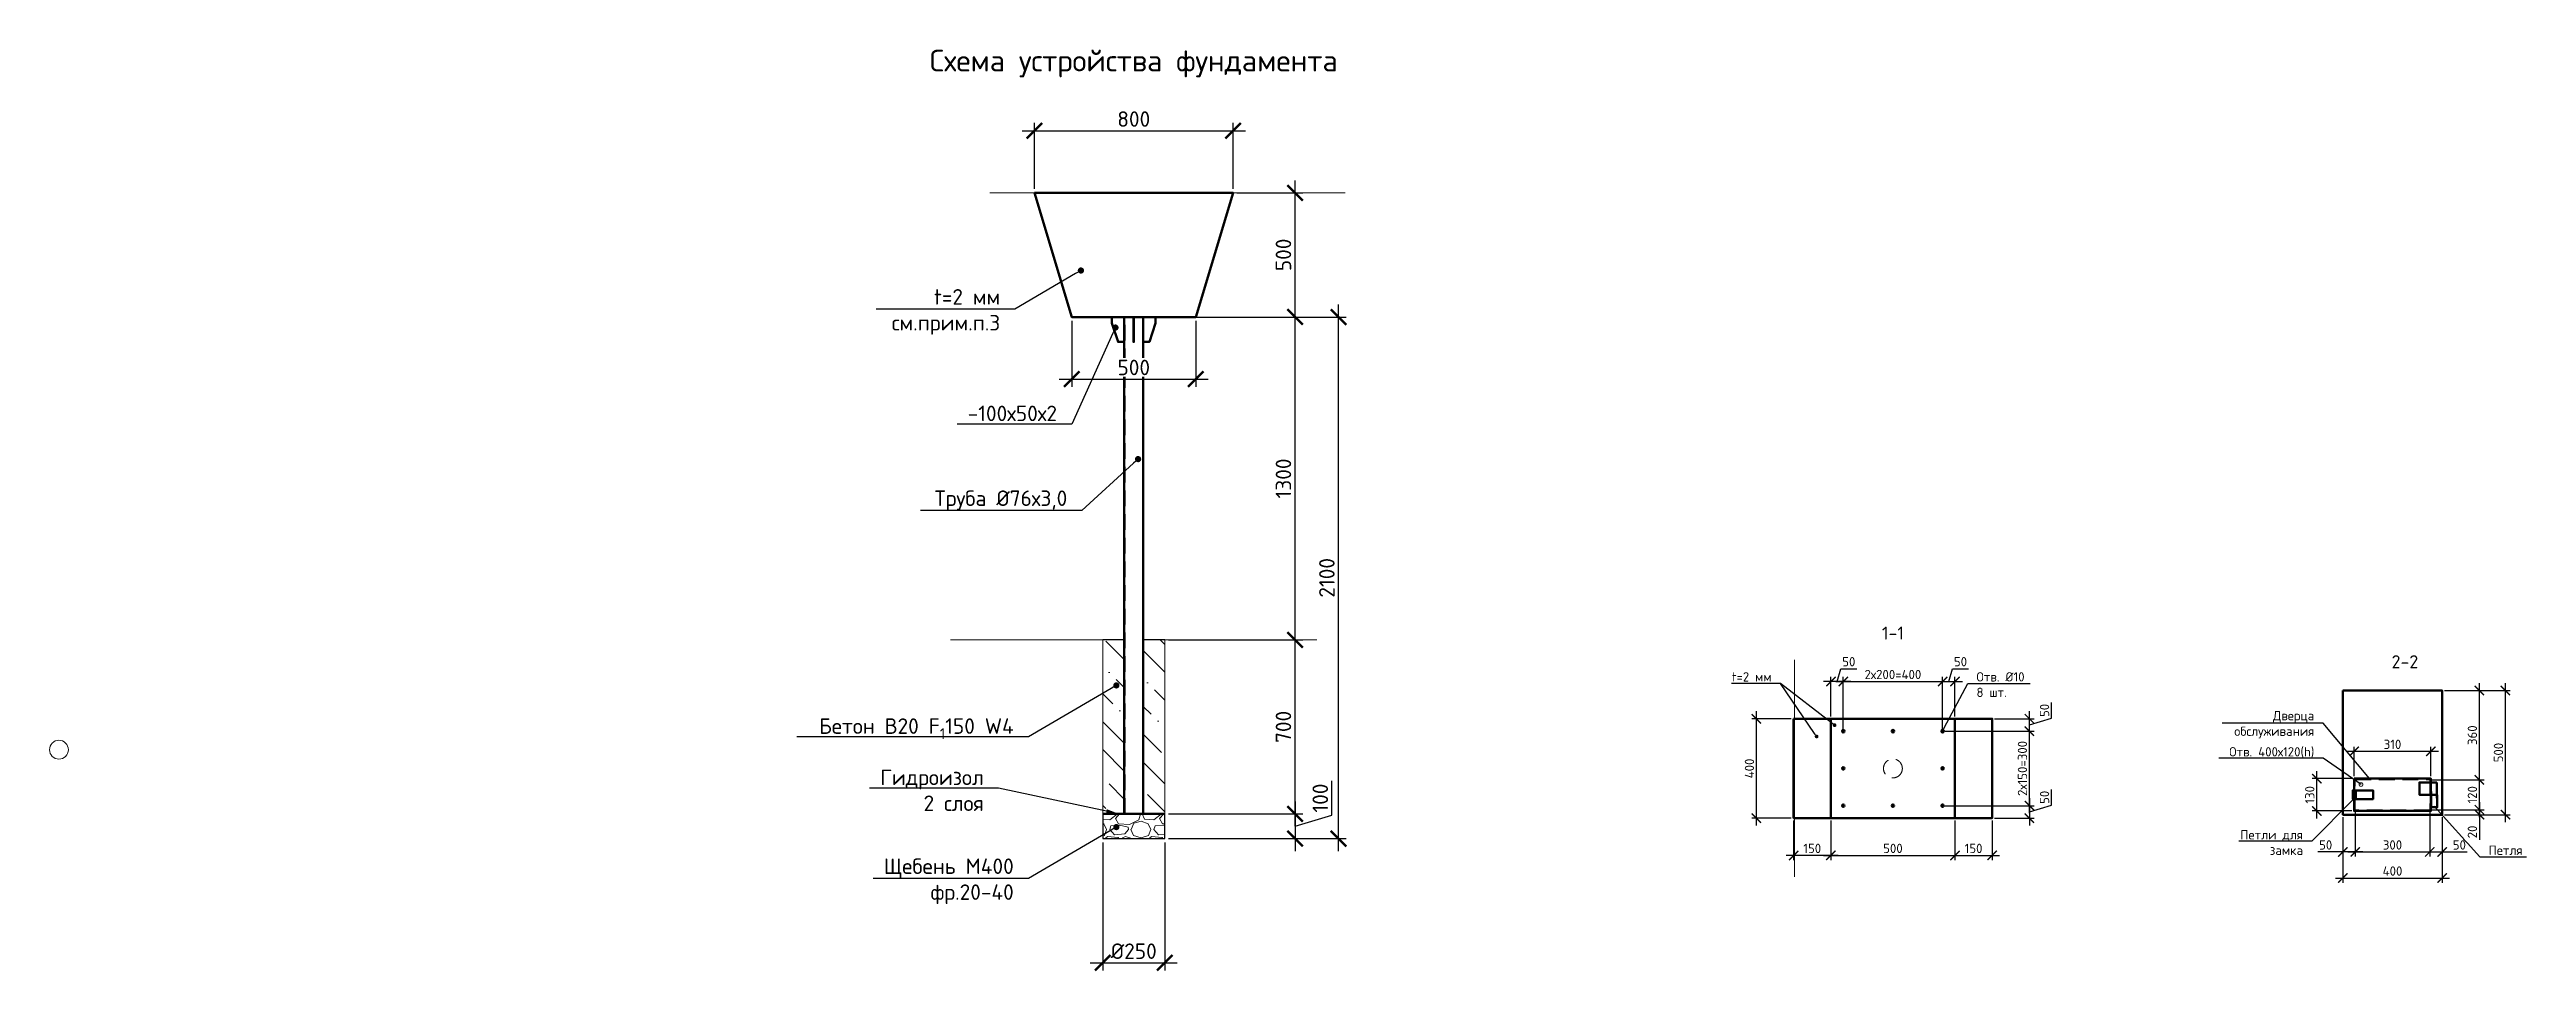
# Model space of a CAD drawing. Header units: metres. Extents: x 364005 to 373985, y 83351 to 87062.
import ezdxf
from ezdxf import colors
from ezdxf.entities.mleader import LeaderData, LeaderLine
from ezdxf.math import Vec2, Vec3

# ---------------------------------------------------------------- set-up
doc = ezdxf.new("R2010")
doc.units = ezdxf.units.M
doc.header["$PDSIZE"] = 1
doc.linetypes.add('невидимая', pattern=[9.525, 6.35, -3.175])
doc.layers.get('0').update_dxf_attribs({"lineweight": 0})
doc.layers.get('Defpoints').update_dxf_attribs({"color": 3})
for name, color, linetype, lineweight in [('второстепенные', 7, 'Continuous', 25), ('выноски', 7, 'Continuous', 15), ('Невидимая', 7, 'невидимая', 15), ('основная конструкция', 7, 'Continuous', 50), ('размеры', 7, 'Continuous', 15), ('текст', 7, 'Continuous', 18), ('штриховка', 7, 'Continuous', 9)]:
    doc.layers.add(name, color=color, linetype=linetype, lineweight=lineweight)
doc.layers.add('помощь', color=1, linetype='Continuous', lineweight=0, plot=False)
doc.styles.add('ISOCPEUR', font='isocpeur.ttf')
doc.dimstyles.new('SPDS-ISOCUP', dxfattribs={"dimscale": 10, "dimtxt": 2.5, "dimasz": 2.5, "dimexe": 1.25, "dimexo": 0.625, "dimtad": 1, "dimdec": 0, "dimrnd": 0.001, "dimtxsty": 'ISOCPEUR', "dimblk": 'ARCHTICK', "dimcen": 2.5, "dimdle": 2, "dimadec": 0, "dimazin": 2, "dimtfac": 0.75, "dimtdec": 0, "dimtmove": 1, "dimatfit": 3, "dimfxl": 1, "dimtolj": 1, "dimarcsym": 1})

msp = doc.modelspace()

# ---------------------------------------------------------------- texts
at = {"layer": 'текст', "ltscale": 10, "attachment_point": 5, "style": 'ISOCPEUR'}
for s, insert, char_height in [('Схема устройства фундамента', (368373.5, 87006.2), 87.5), ('1-1', (371432.2, 84713.4), 52.5), ('2-2', (373495, 84597.9), 52.5)]:
    msp.add_mtext_dynamic_manual_height_columns(s, width=2014.25, gutter_width=1106.7, heights=[0], dxfattribs=dict(at, insert=insert, char_height=char_height))

# ---------------------------------------------------------------- blocks, each defined once
blk = doc.blocks.new('_Dot')
at = {"color": 0, "linetype": 'ByBlock', "lineweight": -2}
blk.add_line((-0.5, 0), (-1, 0), dxfattribs=at)
at = {"color": 0, "linetype": 'ByBlock', "lineweight": 90, "const_width": 0.5}
blk.add_lwpolyline([(-0.25, 0, 1), (0.25, 0, 1)], format="xyb", close=True, dxfattribs=at)
blk = doc.blocks.new('_ArchTick')
at = {"color": 0, "linetype": 'ByBlock', "lineweight": 30, "const_width": 0.15}
blk.add_lwpolyline([(-0.5, -0.5), (0.5, 0.5)], dxfattribs=at)
blk = doc.blocks.new('*D7')
at = {"layer": 'Defpoints', "color": 0, "ltscale": 10, "transparency": 16777216}
for p in [(368498.5, 83985.8), (368498.5, 83885.8), (369023.5, 83885.8)]:
    blk.add_point(p, dxfattribs=at)
at = {"layer": 'размеры', "color": 0, "lineweight": -2, "ltscale": 10, "transparency": 16777216}
for p, q in [((369023.5, 84035.8), (369023.5, 83835.8)), ((369171.9, 83980.4), (369171.9, 84117.9)), ((368514.1, 83985.8), (369054.8, 83985.8)), ((369023.5, 83935.8), (369171.9, 83980.4)), ((368514.1, 83885.8), (369054.8, 83885.8))]:
    blk.add_line(p, q, dxfattribs=at)
at = {"layer": 'размеры', "color": 0, "lineweight": -2, "ltscale": 10, "transparency": 16777216, "xscale": 62.5, "yscale": 62.5, "zscale": 62.5}
for p, rotation in [((369023.5, 83985.8), 90), ((369023.5, 83885.8), 270)]:
    blk.add_blockref('_ArchTick', p, dxfattribs=dict(at, rotation=rotation))
at = {"layer": 'размеры', "color": 0, "ltscale": 10, "transparency": 16777216, "insert": (369125.1, 84049.1), "char_height": 62.5, "attachment_point": 5, "rotation": 90, "style": 'ISOCPEUR'}
blk.add_mtext('\\A1;100', dxfattribs=at)
blk = doc.blocks.new('*D8')
at = {"layer": 'Defpoints', "color": 0, "ltscale": 10, "transparency": 16777216}
for p in [(368498.5, 84685.8), (369023.5, 84685.8), (368498.5, 83985.8)]:
    blk.add_point(p, dxfattribs=at)
at = {"layer": 'размеры', "color": 0, "lineweight": -2, "ltscale": 10, "transparency": 16777216}
for p, q in [((369023.5, 83935.8), (369023.5, 84735.8)), ((368514.1, 84685.8), (369054.8, 84685.8)), ((368514.1, 83985.8), (369054.8, 83985.8))]:
    blk.add_line(p, q, dxfattribs=at)
at = {"layer": 'размеры', "color": 0, "lineweight": -2, "ltscale": 10, "transparency": 16777216, "xscale": 62.5, "yscale": 62.5, "zscale": 62.5}
for p, rotation in [((369023.5, 84685.8), 90), ((369023.5, 83985.8), 270)]:
    blk.add_blockref('_ArchTick', p, dxfattribs=dict(at, rotation=rotation))
at = {"layer": 'размеры', "color": 0, "ltscale": 10, "transparency": 16777216, "insert": (368976.6, 84335.8), "char_height": 62.5, "attachment_point": 5, "rotation": 90, "style": 'ISOCPEUR'}
blk.add_mtext('\\A1;700', dxfattribs=at)
blk = doc.blocks.new('*D9')
at = {"layer": 'Defpoints', "color": 0, "ltscale": 10, "transparency": 16777216}
for p in [(368411.5, 85985.8), (369023.5, 85985.8), (368498.5, 84685.8)]:
    blk.add_point(p, dxfattribs=at)
at = {"layer": 'размеры', "color": 0, "lineweight": -2, "ltscale": 10, "transparency": 16777216}
for p, q in [((369023.5, 84635.8), (369023.5, 86035.8)), ((368427.1, 85985.8), (369054.8, 85985.8)), ((368514.1, 84685.8), (369054.8, 84685.8))]:
    blk.add_line(p, q, dxfattribs=at)
at = {"layer": 'размеры', "color": 0, "lineweight": -2, "ltscale": 10, "transparency": 16777216, "xscale": 62.5, "yscale": 62.5, "zscale": 62.5}
for p, rotation in [((369023.5, 85985.8), 90), ((369023.5, 84685.8), 270)]:
    blk.add_blockref('_ArchTick', p, dxfattribs=dict(at, rotation=rotation))
at = {"layer": 'размеры', "color": 0, "ltscale": 10, "transparency": 16777216, "insert": (368976.6, 85335.8), "char_height": 62.5, "attachment_point": 5, "rotation": 90, "style": 'ISOCPEUR'}
blk.add_mtext('\\A1;1300', dxfattribs=at)
blk = doc.blocks.new('*D10')
at = {"layer": 'Defpoints', "color": 0, "ltscale": 10, "transparency": 16777216}
for p in [(368408.5, 85985.8), (369198.5, 85985.8), (368498.5, 83885.8)]:
    blk.add_point(p, dxfattribs=at)
at = {"layer": 'размеры', "color": 0, "lineweight": -2, "ltscale": 10, "transparency": 16777216}
for p, q in [((369198.5, 83835.8), (369198.5, 86035.8)), ((368424.1, 85985.8), (369229.8, 85985.8)), ((368514.1, 83885.8), (369229.8, 83885.8))]:
    blk.add_line(p, q, dxfattribs=at)
at = {"layer": 'размеры', "color": 0, "lineweight": -2, "ltscale": 10, "transparency": 16777216, "xscale": 62.5, "yscale": 62.5, "zscale": 62.5}
for p, rotation in [((369198.5, 85985.8), 90), ((369198.5, 83885.8), 270)]:
    blk.add_blockref('_ArchTick', p, dxfattribs=dict(at, rotation=rotation))
at = {"layer": 'размеры', "color": 0, "ltscale": 10, "transparency": 16777216, "insert": (369151.6, 84935.8), "char_height": 62.5, "attachment_point": 5, "rotation": 90, "style": 'ISOCPEUR'}
blk.add_mtext('\\A1;2100', dxfattribs=at)
blk = doc.blocks.new('*D11')
at = {"layer": 'Defpoints', "color": 0, "ltscale": 10, "transparency": 16777216}
for p in [(368773.5, 86485.8), (369023.5, 86485.8), (368623.5, 85985.8)]:
    blk.add_point(p, dxfattribs=at)
at = {"layer": 'размеры', "color": 0, "lineweight": -2, "ltscale": 10, "transparency": 16777216}
for p, q in [((369023.5, 85935.8), (369023.5, 86535.8)), ((368789.1, 86485.8), (369054.8, 86485.8)), ((368639.1, 85985.8), (369054.8, 85985.8))]:
    blk.add_line(p, q, dxfattribs=at)
at = {"layer": 'размеры', "color": 0, "lineweight": -2, "ltscale": 10, "transparency": 16777216, "xscale": 62.5, "yscale": 62.5, "zscale": 62.5}
for p, rotation in [((369023.5, 86485.8), 90), ((369023.5, 85985.8), 270)]:
    blk.add_blockref('_ArchTick', p, dxfattribs=dict(at, rotation=rotation))
at = {"layer": 'размеры', "color": 0, "ltscale": 10, "transparency": 16777216, "insert": (368976.6, 86235.8), "char_height": 62.5, "attachment_point": 5, "rotation": 90, "style": 'ISOCPEUR'}
blk.add_mtext('\\A1;500', dxfattribs=at)
blk = doc.blocks.new('*D12')
at = {"layer": 'Defpoints', "color": 0, "ltscale": 10, "transparency": 16777216}
for p in [(368773.5, 86735.8), (367973.5, 86485.8), (368773.5, 86485.8)]:
    blk.add_point(p, dxfattribs=at)
at = {"layer": 'размеры', "color": 0, "lineweight": -2, "ltscale": 10, "transparency": 16777216}
for p, q in [((367923.5, 86735.8), (368823.5, 86735.8)), ((367973.5, 86501.5), (367973.5, 86767.1)), ((368773.5, 86501.5), (368773.5, 86767.1))]:
    blk.add_line(p, q, dxfattribs=at)
at = {"layer": 'размеры', "color": 0, "lineweight": -2, "ltscale": 10, "transparency": 16777216, "xscale": 62.5, "yscale": 62.5, "zscale": 62.5, "rotation": 180}
blk.add_blockref('_ArchTick', (367973.5, 86735.8), dxfattribs=at)
at = {"layer": 'размеры', "color": 0, "lineweight": -2, "ltscale": 10, "transparency": 16777216, "xscale": 62.5, "yscale": 62.5, "zscale": 62.5}
blk.add_blockref('_ArchTick', (368773.5, 86735.8), dxfattribs=at)
at = {"layer": 'размеры', "color": 0, "ltscale": 10, "transparency": 16777216, "insert": (368373.5, 86782.7), "char_height": 62.5, "attachment_point": 5, "style": 'ISOCPEUR'}
blk.add_mtext('\\A1;800', dxfattribs=at)
blk = doc.blocks.new('*D13')
at = {"layer": 'Defpoints', "color": 0, "ltscale": 10, "transparency": 16777216}
for p in [(368123.5, 85985.8), (368623.5, 85985.8), (368623.5, 85735.8)]:
    blk.add_point(p, dxfattribs=at)
at = {"layer": 'размеры', "color": 0, "lineweight": -2, "ltscale": 10, "transparency": 16777216}
for p, q in [((368123.5, 85970.2), (368123.5, 85704.6)), ((368623.5, 85970.2), (368623.5, 85704.6)), ((368073.5, 85735.8), (368673.5, 85735.8))]:
    blk.add_line(p, q, dxfattribs=at)
at = {"layer": 'размеры', "color": 0, "lineweight": -2, "ltscale": 10, "transparency": 16777216, "xscale": 62.5, "yscale": 62.5, "zscale": 62.5, "rotation": 180}
blk.add_blockref('_ArchTick', (368123.5, 85735.8), dxfattribs=at)
at = {"layer": 'размеры', "color": 0, "lineweight": -2, "ltscale": 10, "transparency": 16777216, "xscale": 62.5, "yscale": 62.5, "zscale": 62.5}
blk.add_blockref('_ArchTick', (368623.5, 85735.8), dxfattribs=at)
at = {"layer": 'размеры', "color": 0, "ltscale": 10, "transparency": 16777216, "insert": (368373.5, 85782.7), "char_height": 62.5, "attachment_point": 5, "style": 'ISOCPEUR', "bg_fill": 3, "box_fill_scale": 1.1, "bg_fill_color": 9, "bg_fill_true_color": 13158600, "bg_fill_transparency": 0}
blk.add_mtext('\\A1;500', dxfattribs=at)
blk = doc.blocks.new('*D14')
at = {"layer": 'Defpoints', "color": 0, "ltscale": 10, "transparency": 16777216}
for p in [(368248.5, 83885.8), (368498.5, 83885.8), (368498.5, 83385.8)]:
    blk.add_point(p, dxfattribs=at)
at = {"layer": 'размеры', "color": 0, "lineweight": -2, "ltscale": 10, "transparency": 16777216}
for p, q in [((368248.5, 83870.2), (368248.5, 83354.6)), ((368498.5, 83870.2), (368498.5, 83354.6)), ((368198.5, 83385.8), (368548.5, 83385.8))]:
    blk.add_line(p, q, dxfattribs=at)
at = {"layer": 'размеры', "color": 0, "lineweight": -2, "ltscale": 10, "transparency": 16777216, "xscale": 62.5, "yscale": 62.5, "zscale": 62.5, "rotation": 180}
blk.add_blockref('_ArchTick', (368248.5, 83385.8), dxfattribs=at)
at = {"layer": 'размеры', "color": 0, "lineweight": -2, "ltscale": 10, "transparency": 16777216, "xscale": 62.5, "yscale": 62.5, "zscale": 62.5}
blk.add_blockref('_ArchTick', (368498.5, 83385.8), dxfattribs=at)
at = {"layer": 'размеры', "color": 0, "ltscale": 10, "transparency": 16777216, "insert": (368373.5, 83432.7), "char_height": 62.5, "attachment_point": 5, "style": 'ISOCPEUR'}
blk.add_mtext('\\A1;%%C250', dxfattribs=at)
blk = doc.blocks.new('*D15')
at = {"layer": 'Defpoints', "color": 0, "ltscale": 10, "transparency": 16777216}
for p in [(371182.2, 83968.4), (371682.2, 83968.4), (371682.2, 83818.4)]:
    blk.add_point(p, dxfattribs=at)
at = {"layer": 'размеры', "color": 0, "lineweight": -2, "ltscale": 10, "transparency": 16777216}
for p, q in [((371182.2, 83959.1), (371182.2, 83799.7)), ((371682.2, 83959.1), (371682.2, 83799.7)), ((371152.2, 83818.4), (371712.2, 83818.4))]:
    blk.add_line(p, q, dxfattribs=at)
at = {"layer": 'размеры', "color": 0, "lineweight": -2, "ltscale": 10, "transparency": 16777216, "xscale": 37.5, "yscale": 37.5, "zscale": 37.5, "rotation": 180}
blk.add_blockref('_ArchTick', (371182.2, 83818.4), dxfattribs=at)
at = {"layer": 'размеры', "color": 0, "lineweight": -2, "ltscale": 10, "transparency": 16777216, "xscale": 37.5, "yscale": 37.5, "zscale": 37.5}
blk.add_blockref('_ArchTick', (371682.2, 83818.4), dxfattribs=at)
at = {"layer": 'размеры', "color": 0, "ltscale": 10, "transparency": 16777216, "insert": (371432.2, 83846.6), "char_height": 37.5, "attachment_point": 5, "style": 'ISOCPEUR', "bg_fill": 3, "box_fill_scale": 1.1, "bg_fill_color": 9, "bg_fill_true_color": 13158600, "bg_fill_transparency": 0}
blk.add_mtext('\\A1;500', dxfattribs=at)
blk = doc.blocks.new('*D16')
at = {"layer": 'Defpoints', "color": 0, "ltscale": 10, "transparency": 16777216}
for p in [(371682.2, 83968.4), (371832.2, 83968.4)]:
    blk.add_point(p, dxfattribs=at)
at = {"layer": 'размеры', "color": 0, "lineweight": -2, "ltscale": 10, "transparency": 16777216}
for p, q in [((371682.2, 83959.1), (371682.2, 83799.7)), ((371832.2, 83959.1), (371832.2, 83799.7)), ((371652.2, 83818.4), (371862.2, 83818.4))]:
    blk.add_line(p, q, dxfattribs=at)
at = {"layer": 'размеры', "color": 0, "lineweight": -2, "ltscale": 10, "transparency": 16777216, "xscale": 37.5, "yscale": 37.5, "zscale": 37.5, "rotation": 180}
blk.add_blockref('_ArchTick', (371682.2, 83818.4), dxfattribs=at)
at = {"layer": 'размеры', "color": 0, "lineweight": -2, "ltscale": 10, "transparency": 16777216, "xscale": 37.5, "yscale": 37.5, "zscale": 37.5}
blk.add_blockref('_ArchTick', (371832.2, 83818.4), dxfattribs=at)
at = {"layer": 'размеры', "color": 0, "ltscale": 10, "transparency": 16777216, "insert": (371757.2, 83846.6), "char_height": 37.5, "attachment_point": 5, "style": 'ISOCPEUR', "bg_fill": 3, "box_fill_scale": 1.1, "bg_fill_color": 9, "bg_fill_true_color": 13158600, "bg_fill_transparency": 0}
blk.add_mtext('\\A1;150', dxfattribs=at)
at = {"layer": 'Defpoints', "color": 0, "ltscale": 10, "transparency": 16777216}
blk.add_point((371832.2, 83818.4), dxfattribs=at)
blk = doc.blocks.new('*D17')
at = {"layer": 'Defpoints', "color": 0, "ltscale": 10, "transparency": 16777216}
for p in [(371032.2, 83968.4), (371182.2, 83968.4)]:
    blk.add_point(p, dxfattribs=at)
at = {"layer": 'размеры', "color": 0, "lineweight": -2, "ltscale": 10, "transparency": 16777216}
for p, q in [((371032.2, 83959.1), (371032.2, 83799.7)), ((371182.2, 83959.1), (371182.2, 83799.7)), ((371212.2, 83818.4), (371002.2, 83818.4))]:
    blk.add_line(p, q, dxfattribs=at)
at = {"layer": 'размеры', "color": 0, "lineweight": -2, "ltscale": 10, "transparency": 16777216, "xscale": 37.5, "yscale": 37.5, "zscale": 37.5, "rotation": 180}
blk.add_blockref('_ArchTick', (371032.2, 83818.4), dxfattribs=at)
at = {"layer": 'размеры', "color": 0, "lineweight": -2, "ltscale": 10, "transparency": 16777216, "xscale": 37.5, "yscale": 37.5, "zscale": 37.5}
blk.add_blockref('_ArchTick', (371182.2, 83818.4), dxfattribs=at)
at = {"layer": 'размеры', "color": 0, "ltscale": 10, "transparency": 16777216, "insert": (371107.2, 83846.6), "char_height": 37.5, "attachment_point": 5, "style": 'ISOCPEUR', "bg_fill": 3, "box_fill_scale": 1.1, "bg_fill_color": 9, "bg_fill_true_color": 13158600, "bg_fill_transparency": 0}
blk.add_mtext('\\A1;150', dxfattribs=at)
at = {"layer": 'Defpoints', "color": 0, "ltscale": 10, "transparency": 16777216}
blk.add_point((371032.2, 83818.4), dxfattribs=at)
blk = doc.blocks.new('*D18')
at = {"layer": 'Defpoints', "color": 0, "ltscale": 10, "transparency": 16777216}
for p in [(370882.2, 84368.4), (371032.2, 84368.4), (371032.2, 83968.4)]:
    blk.add_point(p, dxfattribs=at)
at = {"layer": 'размеры', "color": 0, "lineweight": -2, "ltscale": 10, "transparency": 16777216}
for p, q in [((371022.8, 84368.4), (370863.4, 84368.4)), ((370882.2, 83938.4), (370882.2, 84398.4)), ((371022.8, 83968.4), (370863.4, 83968.4))]:
    blk.add_line(p, q, dxfattribs=at)
at = {"layer": 'размеры', "color": 0, "lineweight": -2, "ltscale": 10, "transparency": 16777216, "xscale": 37.5, "yscale": 37.5, "zscale": 37.5}
for p, rotation in [((370882.2, 84368.4), 90), ((370882.2, 83968.4), 270)]:
    blk.add_blockref('_ArchTick', p, dxfattribs=dict(at, rotation=rotation))
at = {"layer": 'размеры', "color": 0, "ltscale": 10, "transparency": 16777216, "insert": (370854.1, 84168.4), "char_height": 37.5, "attachment_point": 5, "rotation": 90, "style": 'ISOCPEUR', "bg_fill": 3, "box_fill_scale": 1.1, "bg_fill_color": 9, "bg_fill_true_color": 13158600, "bg_fill_transparency": 0}
blk.add_mtext('\\A1;400', dxfattribs=at)
blk = doc.blocks.new('*D19')
at = {"layer": 'Defpoints', "color": 0, "ltscale": 10, "transparency": 16777216}
for p in [(371182.2, 84518.4), (371182.2, 84368.4), (371232.2, 84318.4)]:
    blk.add_point(p, dxfattribs=at)
at = {"layer": 'размеры', "color": 0, "lineweight": -2, "ltscale": 10, "transparency": 16777216}
for p, q in [((371182.2, 84377.8), (371182.2, 84537.2)), ((371207.2, 84518.4), (371222.7, 84570)), ((371222.7, 84570), (371286.4, 84570)), ((371232.2, 84327.8), (371232.2, 84537.2)), ((371262.2, 84518.4), (371152.2, 84518.4))]:
    blk.add_line(p, q, dxfattribs=at)
at = {"layer": 'размеры', "color": 0, "ltscale": 10, "transparency": 16777216, "insert": (371254.5, 84598.1), "char_height": 37.5, "attachment_point": 5, "style": 'ISOCPEUR', "bg_fill": 3, "box_fill_scale": 1.1, "bg_fill_color": 9, "bg_fill_true_color": 13158600, "bg_fill_transparency": 0}
blk.add_mtext('\\A1;50', dxfattribs=at)
at = {"layer": 'размеры', "color": 0, "lineweight": -2, "ltscale": 10, "transparency": 16777216, "xscale": 37.5, "yscale": 37.5, "zscale": 37.5, "rotation": 180}
blk.add_blockref('_ArchTick', (371182.2, 84518.4), dxfattribs=at)
at = {"layer": 'размеры', "color": 0, "lineweight": -2, "ltscale": 10, "transparency": 16777216, "xscale": 37.5, "yscale": 37.5, "zscale": 37.5}
blk.add_blockref('_ArchTick', (371232.2, 84518.4), dxfattribs=at)
blk = doc.blocks.new('*D20')
at = {"layer": 'Defpoints', "color": 0, "ltscale": 10, "transparency": 16777216}
for p in [(371632.2, 84518.4), (371232.2, 84318.4), (371632.2, 84318.4)]:
    blk.add_point(p, dxfattribs=at)
at = {"layer": 'размеры', "color": 0, "lineweight": -2, "ltscale": 10, "transparency": 16777216}
for p, q in [((371232.2, 84327.8), (371232.2, 84537.2)), ((371632.2, 84327.8), (371632.2, 84537.2)), ((371202.2, 84518.4), (371662.2, 84518.4))]:
    blk.add_line(p, q, dxfattribs=at)
at = {"layer": 'размеры', "color": 0, "lineweight": -2, "ltscale": 10, "transparency": 16777216, "xscale": 37.5, "yscale": 37.5, "zscale": 37.5, "rotation": 180}
blk.add_blockref('_ArchTick', (371232.2, 84518.4), dxfattribs=at)
at = {"layer": 'размеры', "color": 0, "lineweight": -2, "ltscale": 10, "transparency": 16777216, "xscale": 37.5, "yscale": 37.5, "zscale": 37.5}
blk.add_blockref('_ArchTick', (371632.2, 84518.4), dxfattribs=at)
at = {"layer": 'размеры', "color": 0, "ltscale": 10, "transparency": 16777216, "insert": (371432.2, 84546.6), "char_height": 37.5, "attachment_point": 5, "style": 'ISOCPEUR', "bg_fill": 3, "box_fill_scale": 1.1, "bg_fill_color": 9, "bg_fill_true_color": 13158600, "bg_fill_transparency": 0}
blk.add_mtext('\\A1;2х200=400', dxfattribs=at)
blk = doc.blocks.new('*D21')
at = {"layer": 'Defpoints', "color": 0, "ltscale": 10, "transparency": 16777216}
for p in [(371682.2, 84518.4), (371682.2, 84368.4), (371632.2, 84318.4)]:
    blk.add_point(p, dxfattribs=at)
at = {"layer": 'размеры', "color": 0, "lineweight": -2, "ltscale": 10, "transparency": 16777216}
for p, q in [((371632.2, 84327.8), (371632.2, 84537.2)), ((371657.2, 84518.4), (371672.7, 84570)), ((371672.7, 84570), (371736.4, 84570)), ((371682.2, 84377.8), (371682.2, 84537.2)), ((371602.2, 84518.4), (371712.2, 84518.4))]:
    blk.add_line(p, q, dxfattribs=at)
at = {"layer": 'размеры', "color": 0, "ltscale": 10, "transparency": 16777216, "insert": (371704.5, 84598.1), "char_height": 37.5, "attachment_point": 5, "style": 'ISOCPEUR', "bg_fill": 3, "box_fill_scale": 1.1, "bg_fill_color": 9, "bg_fill_true_color": 13158600, "bg_fill_transparency": 0}
blk.add_mtext('\\A1;50', dxfattribs=at)
at = {"layer": 'размеры', "color": 0, "lineweight": -2, "ltscale": 10, "transparency": 16777216, "xscale": 37.5, "yscale": 37.5, "zscale": 37.5, "rotation": 180}
blk.add_blockref('_ArchTick', (371632.2, 84518.4), dxfattribs=at)
at = {"layer": 'размеры', "color": 0, "lineweight": -2, "ltscale": 10, "transparency": 16777216, "xscale": 37.5, "yscale": 37.5, "zscale": 37.5}
blk.add_blockref('_ArchTick', (371682.2, 84518.4), dxfattribs=at)
blk = doc.blocks.new('*D22')
at = {"layer": 'Defpoints', "color": 0, "ltscale": 10, "transparency": 16777216}
for p in [(371632.2, 84018.4), (371832.2, 83968.4), (371982.2, 83968.4)]:
    blk.add_point(p, dxfattribs=at)
at = {"layer": 'размеры', "color": 0, "lineweight": -2, "ltscale": 10, "transparency": 16777216}
for p, q in [((371982.2, 84048.4), (371982.2, 83938.4)), ((372071.3, 84020.2), (372071.3, 84083.9)), ((371641.6, 84018.4), (372000.9, 84018.4)), ((371841.6, 83968.4), (372000.9, 83968.4)), ((371982.2, 83993.4), (372071.3, 84020.2))]:
    blk.add_line(p, q, dxfattribs=at)
at = {"layer": 'размеры', "color": 0, "ltscale": 10, "transparency": 16777216, "insert": (372043.1, 84052), "char_height": 37.5, "attachment_point": 5, "rotation": 90, "style": 'ISOCPEUR', "bg_fill": 3, "box_fill_scale": 1.1, "bg_fill_color": 9, "bg_fill_true_color": 13158600, "bg_fill_transparency": 0}
blk.add_mtext('\\A1;50', dxfattribs=at)
at = {"layer": 'размеры', "color": 0, "lineweight": -2, "ltscale": 10, "transparency": 16777216, "xscale": 37.5, "yscale": 37.5, "zscale": 37.5}
for p, rotation in [((371982.2, 84018.4), 90), ((371982.2, 83968.4), 270)]:
    blk.add_blockref('_ArchTick', p, dxfattribs=dict(at, rotation=rotation))
blk = doc.blocks.new('*D23')
at = {"layer": 'Defpoints', "color": 0, "ltscale": 10, "transparency": 16777216}
for p in [(371832.2, 84368.4), (371632.2, 84318.4)]:
    blk.add_point(p, dxfattribs=at)
at = {"layer": 'размеры', "color": 0, "lineweight": -2, "ltscale": 10, "transparency": 16777216}
for p, q in [((372071.3, 84370.2), (372071.3, 84433.9)), ((371841.6, 84368.4), (372000.9, 84368.4)), ((371982.2, 84288.4), (371982.2, 84398.4)), ((371982.2, 84343.4), (372071.3, 84370.2)), ((371641.6, 84318.4), (372000.9, 84318.4))]:
    blk.add_line(p, q, dxfattribs=at)
at = {"layer": 'размеры', "color": 0, "ltscale": 10, "transparency": 16777216, "insert": (372043.1, 84402), "char_height": 37.5, "attachment_point": 5, "rotation": 90, "style": 'ISOCPEUR', "bg_fill": 3, "box_fill_scale": 1.1, "bg_fill_color": 9, "bg_fill_true_color": 13158600, "bg_fill_transparency": 0}
blk.add_mtext('\\A1;50', dxfattribs=at)
at = {"layer": 'Defpoints', "color": 0, "ltscale": 10, "transparency": 16777216}
blk.add_point((371982.2, 84368.4), dxfattribs=at)
at = {"layer": 'размеры', "color": 0, "lineweight": -2, "ltscale": 10, "transparency": 16777216, "xscale": 37.5, "yscale": 37.5, "zscale": 37.5}
for p, rotation in [((371982.2, 84368.4), 90), ((371982.2, 84318.4), 270)]:
    blk.add_blockref('_ArchTick', p, dxfattribs=dict(at, rotation=rotation))
blk = doc.blocks.new('*D24')
at = {"layer": 'Defpoints', "color": 0, "ltscale": 10, "transparency": 16777216}
for p in [(371632.2, 84318.4), (371632.2, 84018.4)]:
    blk.add_point(p, dxfattribs=at)
at = {"layer": 'размеры', "color": 0, "lineweight": -2, "ltscale": 10, "transparency": 16777216}
for p, q in [((371982.2, 83988.4), (371982.2, 84348.4)), ((371641.6, 84318.4), (372000.9, 84318.4)), ((371641.6, 84018.4), (372000.9, 84018.4))]:
    blk.add_line(p, q, dxfattribs=at)
at = {"layer": 'размеры', "color": 0, "lineweight": -2, "ltscale": 10, "transparency": 16777216, "xscale": 37.5, "yscale": 37.5, "zscale": 37.5}
for p, rotation in [((371982.2, 84318.4), 90), ((371982.2, 84018.4), 270)]:
    blk.add_blockref('_ArchTick', p, dxfattribs=dict(at, rotation=rotation))
at = {"layer": 'размеры', "color": 0, "ltscale": 10, "transparency": 16777216, "insert": (371954.1, 84168.4), "char_height": 37.5, "attachment_point": 5, "rotation": 90, "style": 'ISOCPEUR', "bg_fill": 3, "box_fill_scale": 1.1, "bg_fill_color": 9, "bg_fill_true_color": 13158600, "bg_fill_transparency": 0}
blk.add_mtext('\\A1;2х150=300', dxfattribs=at)
at = {"layer": 'Defpoints', "color": 0, "ltscale": 10, "transparency": 16777216}
blk.add_point((371982.2, 84318.4), dxfattribs=at)
blk = doc.blocks.new('*D25')
at = {"layer": 'Defpoints', "color": 0, "ltscale": 10, "transparency": 16777216}
for p in [(373595, 84002.3), (373645, 83982.3)]:
    blk.add_point(p, dxfattribs=at)
at = {"layer": 'размеры', "color": 0, "lineweight": -2, "ltscale": 10, "transparency": 16777216}
for p, q in [((373795, 84032.3), (373795, 83982.3)), ((373604.3, 84002.3), (373813.7, 84002.3)), ((373654.3, 83982.3), (373813.7, 83982.3)), ((373795, 83982.3), (373795, 83881))]:
    blk.add_line(p, q, dxfattribs=at)
at = {"layer": 'размеры', "color": 0, "lineweight": -2, "ltscale": 10, "transparency": 16777216, "xscale": 37.5, "yscale": 37.5, "zscale": 37.5}
for p, rotation in [((373795, 84002.3), 90), ((373795, 83982.3), 270)]:
    blk.add_blockref('_ArchTick', p, dxfattribs=dict(at, rotation=rotation))
at = {"layer": 'размеры', "color": 0, "ltscale": 10, "transparency": 16777216, "insert": (373766.8, 83912.9), "char_height": 37.5, "attachment_point": 5, "rotation": 90, "style": 'ISOCPEUR', "bg_fill": 3, "box_fill_scale": 1.1, "bg_fill_color": 9, "bg_fill_true_color": 13158600, "bg_fill_transparency": 0}
blk.add_mtext('\\A1;20', dxfattribs=at)
at = {"layer": 'Defpoints', "color": 0, "ltscale": 10, "transparency": 16777216}
blk.add_point((373795, 83982.3), dxfattribs=at)
blk = doc.blocks.new('*D26')
at = {"layer": 'Defpoints', "color": 0, "ltscale": 10, "transparency": 16777216}
for p in [(373595, 84122.3), (373595, 84002.3)]:
    blk.add_point(p, dxfattribs=at)
at = {"layer": 'размеры', "color": 0, "lineweight": -2, "ltscale": 10, "transparency": 16777216}
for p, q in [((373795, 83972.3), (373795, 84152.3)), ((373604.3, 84122.3), (373813.7, 84122.3)), ((373604.3, 84002.3), (373813.7, 84002.3))]:
    blk.add_line(p, q, dxfattribs=at)
at = {"layer": 'размеры', "color": 0, "lineweight": -2, "ltscale": 10, "transparency": 16777216, "xscale": 37.5, "yscale": 37.5, "zscale": 37.5}
for p, rotation in [((373795, 84122.3), 90), ((373795, 84002.3), 270)]:
    blk.add_blockref('_ArchTick', p, dxfattribs=dict(at, rotation=rotation))
at = {"layer": 'размеры', "color": 0, "ltscale": 10, "transparency": 16777216, "insert": (373766.8, 84062.3), "char_height": 37.5, "attachment_point": 5, "rotation": 90, "style": 'ISOCPEUR', "bg_fill": 3, "box_fill_scale": 1.1, "bg_fill_color": 9, "bg_fill_true_color": 13158600, "bg_fill_transparency": 0}
blk.add_mtext('\\A1;120', dxfattribs=at)
at = {"layer": 'Defpoints', "color": 0, "ltscale": 10, "transparency": 16777216}
blk.add_point((373795, 84122.3), dxfattribs=at)
blk = doc.blocks.new('*D27')
at = {"layer": 'Defpoints', "color": 0, "ltscale": 10, "transparency": 16777216}
for p in [(373645, 84482.3), (373795, 84482.3), (373595, 84122.3)]:
    blk.add_point(p, dxfattribs=at)
at = {"layer": 'размеры', "color": 0, "lineweight": -2, "ltscale": 10, "transparency": 16777216}
for p, q in [((373654.3, 84482.3), (373813.7, 84482.3)), ((373795, 84092.3), (373795, 84512.3)), ((373604.3, 84122.3), (373813.7, 84122.3))]:
    blk.add_line(p, q, dxfattribs=at)
at = {"layer": 'размеры', "color": 0, "lineweight": -2, "ltscale": 10, "transparency": 16777216, "xscale": 37.5, "yscale": 37.5, "zscale": 37.5}
for p, rotation in [((373795, 84482.3), 90), ((373795, 84122.3), 270)]:
    blk.add_blockref('_ArchTick', p, dxfattribs=dict(at, rotation=rotation))
at = {"layer": 'размеры', "color": 0, "ltscale": 10, "transparency": 16777216, "insert": (373766.8, 84302.3), "char_height": 37.5, "attachment_point": 5, "rotation": 90, "style": 'ISOCPEUR', "bg_fill": 3, "box_fill_scale": 1.1, "bg_fill_color": 9, "bg_fill_true_color": 13158600, "bg_fill_transparency": 0}
blk.add_mtext('\\A1;360', dxfattribs=at)
blk = doc.blocks.new('*D28')
at = {"layer": 'Defpoints', "color": 0, "ltscale": 10, "transparency": 16777216}
for p in [(373645, 84482.3), (373900, 84482.3), (373645, 83982.3)]:
    blk.add_point(p, dxfattribs=at)
at = {"layer": 'размеры', "color": 0, "lineweight": -2, "ltscale": 10, "transparency": 16777216}
for p, q in [((373654.3, 84482.3), (373918.7, 84482.3)), ((373900, 83952.3), (373900, 84512.3)), ((373654.3, 83982.3), (373918.7, 83982.3))]:
    blk.add_line(p, q, dxfattribs=at)
at = {"layer": 'размеры', "color": 0, "lineweight": -2, "ltscale": 10, "transparency": 16777216, "xscale": 37.5, "yscale": 37.5, "zscale": 37.5}
for p, rotation in [((373900, 84482.3), 90), ((373900, 83982.3), 270)]:
    blk.add_blockref('_ArchTick', p, dxfattribs=dict(at, rotation=rotation))
at = {"layer": 'размеры', "color": 0, "ltscale": 10, "transparency": 16777216, "insert": (373871.8, 84232.3), "char_height": 37.5, "attachment_point": 5, "rotation": 90, "style": 'ISOCPEUR', "bg_fill": 3, "box_fill_scale": 1.1, "bg_fill_color": 9, "bg_fill_true_color": 13158600, "bg_fill_transparency": 0}
blk.add_mtext('\\A1;500', dxfattribs=at)
blk = doc.blocks.new('*D29')
at = {"layer": 'Defpoints', "color": 0, "ltscale": 10, "transparency": 16777216}
for p in [(373245, 83982.3), (373295, 84002.3)]:
    blk.add_point(p, dxfattribs=at)
at = {"layer": 'размеры', "color": 0, "lineweight": -2, "ltscale": 10, "transparency": 16777216}
for p, q in [((373245, 83972.9), (373245, 83813.5)), ((373295, 83992.9), (373295, 83813.5)), ((373245, 83832.3), (373143.7, 83832.3)), ((373325, 83832.3), (373245, 83832.3))]:
    blk.add_line(p, q, dxfattribs=at)
at = {"layer": 'размеры', "color": 0, "lineweight": -2, "ltscale": 10, "transparency": 16777216, "xscale": 37.5, "yscale": 37.5, "zscale": 37.5, "rotation": 180}
blk.add_blockref('_ArchTick', (373245, 83832.3), dxfattribs=at)
at = {"layer": 'размеры', "color": 0, "lineweight": -2, "ltscale": 10, "transparency": 16777216, "xscale": 37.5, "yscale": 37.5, "zscale": 37.5}
blk.add_blockref('_ArchTick', (373295, 83832.3), dxfattribs=at)
at = {"layer": 'размеры', "color": 0, "ltscale": 10, "transparency": 16777216, "insert": (373175.6, 83860.4), "char_height": 37.5, "attachment_point": 5, "style": 'ISOCPEUR', "bg_fill": 3, "box_fill_scale": 1.1, "bg_fill_color": 9, "bg_fill_true_color": 13158600, "bg_fill_transparency": 0}
blk.add_mtext('\\A1;50', dxfattribs=at)
at = {"layer": 'Defpoints', "color": 0, "ltscale": 10, "transparency": 16777216}
blk.add_point((373245, 83832.3), dxfattribs=at)
blk = doc.blocks.new('*D30')
at = {"layer": 'Defpoints', "color": 0, "ltscale": 10, "transparency": 16777216}
for p in [(373295, 84002.3), (373595, 84002.3), (373595, 83832.3)]:
    blk.add_point(p, dxfattribs=at)
at = {"layer": 'размеры', "color": 0, "lineweight": -2, "ltscale": 10, "transparency": 16777216}
for p, q in [((373295, 83992.9), (373295, 83813.5)), ((373595, 83992.9), (373595, 83813.5)), ((373265, 83832.3), (373625, 83832.3))]:
    blk.add_line(p, q, dxfattribs=at)
at = {"layer": 'размеры', "color": 0, "lineweight": -2, "ltscale": 10, "transparency": 16777216, "xscale": 37.5, "yscale": 37.5, "zscale": 37.5, "rotation": 180}
blk.add_blockref('_ArchTick', (373295, 83832.3), dxfattribs=at)
at = {"layer": 'размеры', "color": 0, "lineweight": -2, "ltscale": 10, "transparency": 16777216, "xscale": 37.5, "yscale": 37.5, "zscale": 37.5}
blk.add_blockref('_ArchTick', (373595, 83832.3), dxfattribs=at)
at = {"layer": 'размеры', "color": 0, "ltscale": 10, "transparency": 16777216, "insert": (373445, 83860.4), "char_height": 37.5, "attachment_point": 5, "style": 'ISOCPEUR', "bg_fill": 3, "box_fill_scale": 1.1, "bg_fill_color": 9, "bg_fill_true_color": 13158600, "bg_fill_transparency": 0}
blk.add_mtext('\\A1;300', dxfattribs=at)
blk = doc.blocks.new('*D31')
at = {"layer": 'Defpoints', "color": 0, "ltscale": 10, "transparency": 16777216}
for p in [(373595, 84002.3), (373645, 83982.3)]:
    blk.add_point(p, dxfattribs=at)
at = {"layer": 'размеры', "color": 0, "lineweight": -2, "ltscale": 10, "transparency": 16777216}
for p, q in [((373595, 83992.9), (373595, 83813.5)), ((373645, 83972.9), (373645, 83813.5)), ((373565, 83832.3), (373645, 83832.3)), ((373645, 83832.3), (373746.2, 83832.3))]:
    blk.add_line(p, q, dxfattribs=at)
at = {"layer": 'размеры', "color": 0, "lineweight": -2, "ltscale": 10, "transparency": 16777216, "xscale": 37.5, "yscale": 37.5, "zscale": 37.5, "rotation": 180}
blk.add_blockref('_ArchTick', (373595, 83832.3), dxfattribs=at)
at = {"layer": 'размеры', "color": 0, "lineweight": -2, "ltscale": 10, "transparency": 16777216, "xscale": 37.5, "yscale": 37.5, "zscale": 37.5}
blk.add_blockref('_ArchTick', (373645, 83832.3), dxfattribs=at)
at = {"layer": 'размеры', "color": 0, "ltscale": 10, "transparency": 16777216, "insert": (373714.3, 83860.4), "char_height": 37.5, "attachment_point": 5, "style": 'ISOCPEUR', "bg_fill": 3, "box_fill_scale": 1.1, "bg_fill_color": 9, "bg_fill_true_color": 13158600, "bg_fill_transparency": 0}
blk.add_mtext('\\A1;50', dxfattribs=at)
at = {"layer": 'Defpoints', "color": 0, "ltscale": 10, "transparency": 16777216}
blk.add_point((373645, 83832.3), dxfattribs=at)
blk = doc.blocks.new('*D32')
at = {"layer": 'Defpoints', "color": 0, "ltscale": 10, "transparency": 16777216}
for p in [(373245, 83982.3), (373645, 83982.3), (373645, 83727.3)]:
    blk.add_point(p, dxfattribs=at)
at = {"layer": 'размеры', "color": 0, "lineweight": -2, "ltscale": 10, "transparency": 16777216}
for p, q in [((373245, 83972.9), (373245, 83708.5)), ((373645, 83972.9), (373645, 83708.5)), ((373215, 83727.3), (373675, 83727.3))]:
    blk.add_line(p, q, dxfattribs=at)
at = {"layer": 'размеры', "color": 0, "lineweight": -2, "ltscale": 10, "transparency": 16777216, "xscale": 37.5, "yscale": 37.5, "zscale": 37.5, "rotation": 180}
blk.add_blockref('_ArchTick', (373245, 83727.3), dxfattribs=at)
at = {"layer": 'размеры', "color": 0, "lineweight": -2, "ltscale": 10, "transparency": 16777216, "xscale": 37.5, "yscale": 37.5, "zscale": 37.5}
blk.add_blockref('_ArchTick', (373645, 83727.3), dxfattribs=at)
at = {"layer": 'размеры', "color": 0, "ltscale": 10, "transparency": 16777216, "insert": (373445, 83755.4), "char_height": 37.5, "attachment_point": 5, "style": 'ISOCPEUR', "bg_fill": 3, "box_fill_scale": 1.1, "bg_fill_color": 9, "bg_fill_true_color": 13158600, "bg_fill_transparency": 0}
blk.add_mtext('\\A1;400', dxfattribs=at)
blk = doc.blocks.new('_DotSmall')
at = {"color": 0, "linetype": 'ByBlock', "const_width": 0.5}
blk.add_lwpolyline([(-0.0625, 0, 1), (0.0625, 0, 1)], format="xyb", close=True, dxfattribs=at)
blk = doc.blocks.new('_None')
blk = doc.blocks.new('*D33')
at = {"layer": 'Defpoints', "color": 0, "ltscale": 10, "transparency": 16777216}
for p in [(373290, 84237.3), (373290, 84127.3), (373600, 84127.3)]:
    blk.add_point(p, dxfattribs=at)
at = {"layer": 'размеры', "color": 0, "lineweight": -2, "ltscale": 10, "transparency": 16777216}
for p, q in [((373630, 84237.3), (373260, 84237.3)), ((373290, 84136.7), (373290, 84256)), ((373600, 84136.7), (373600, 84256))]:
    blk.add_line(p, q, dxfattribs=at)
at = {"layer": 'размеры', "color": 0, "lineweight": -2, "ltscale": 10, "transparency": 16777216, "xscale": 37.5, "yscale": 37.5, "zscale": 37.5, "rotation": 180}
blk.add_blockref('_ArchTick', (373290, 84237.3), dxfattribs=at)
at = {"layer": 'размеры', "color": 0, "lineweight": -2, "ltscale": 10, "transparency": 16777216, "xscale": 37.5, "yscale": 37.5, "zscale": 37.5}
blk.add_blockref('_ArchTick', (373600, 84237.3), dxfattribs=at)
at = {"layer": 'размеры', "color": 0, "ltscale": 10, "transparency": 16777216, "insert": (373445, 84265.4), "char_height": 37.5, "attachment_point": 5, "style": 'ISOCPEUR', "bg_fill": 3, "box_fill_scale": 1.1, "bg_fill_color": 9, "bg_fill_true_color": 13158600, "bg_fill_transparency": 0}
blk.add_mtext('\\A1;310', dxfattribs=at)
blk = doc.blocks.new('*D34')
at = {"layer": 'Defpoints', "color": 0, "ltscale": 10, "transparency": 16777216}
for p in [(373290, 84127.3), (373290, 83997.3)]:
    blk.add_point(p, dxfattribs=at)
at = {"layer": 'размеры', "color": 0, "lineweight": -2, "ltscale": 10, "transparency": 16777216}
for p, q in [((373280.6, 84127.3), (373121.2, 84127.3)), ((373140, 83967.3), (373140, 84157.3)), ((373280.6, 83997.3), (373121.2, 83997.3))]:
    blk.add_line(p, q, dxfattribs=at)
at = {"layer": 'размеры', "color": 0, "lineweight": -2, "ltscale": 10, "transparency": 16777216, "xscale": 37.5, "yscale": 37.5, "zscale": 37.5}
for p, rotation in [((373140, 84127.3), 90), ((373140, 83997.3), 270)]:
    blk.add_blockref('_ArchTick', p, dxfattribs=dict(at, rotation=rotation))
at = {"layer": 'размеры', "color": 0, "ltscale": 10, "transparency": 16777216, "insert": (373111.8, 84062.3), "char_height": 37.5, "attachment_point": 5, "rotation": 90, "style": 'ISOCPEUR', "bg_fill": 3, "box_fill_scale": 1.1, "bg_fill_color": 9, "bg_fill_true_color": 13158600, "bg_fill_transparency": 0}
blk.add_mtext('\\A1;130', dxfattribs=at)
at = {"layer": 'Defpoints', "color": 0, "ltscale": 10, "transparency": 16777216}
blk.add_point((373140, 84127.3), dxfattribs=at)

# ---------------------------------------------------------------- dimensions: what is measured, and where the dimension line sits
at = {"layer": 'размеры', "ltscale": 10}
dim = msp.add_linear_dim(base=(368773.5, 86735.8), p1=(367973.5, 86485.8), p2=(368773.5, 86485.8), dimstyle='SPDS-ISOCUP', override={"dimscale": 25}, dxfattribs=at)
dim.commit()
dim.dimension.update_dxf_attribs({"geometry": '*D12', "text_midpoint": (368373.5, 86782.7)})
for base, p1, p2, picture, middle in [((369023.5, 86485.8), (368623.5, 85985.8), (368773.5, 86485.8), '*D11', (368976.6, 86235.8)), ((369198.5, 85985.8), (368498.5, 83885.8), (368408.5, 85985.8), '*D10', (369151.6, 84935.8)), ((369023.5, 85985.8), (368498.5, 84685.8), (368411.5, 85985.8), '*D9', (368976.6, 85335.8)), ((369023.5, 84685.8), (368498.5, 83985.8), (368498.5, 84685.8), '*D8', (368976.6, 84335.8)), ((369023.5, 83885.8), (368498.5, 83985.8), (368498.5, 83885.8), '*D7', (369125.1, 83996))]:
    dim = msp.add_linear_dim(base=base, p1=p1, p2=p2, angle=90, dimstyle='SPDS-ISOCUP', override={"dimscale": 25}, dxfattribs=at)
    dim.commit()
    dim.dimension.update_dxf_attribs({"geometry": picture, "text_midpoint": middle})
dim = msp.add_linear_dim(base=(368498.5, 83385.8), p1=(368248.5, 83885.8), p2=(368498.5, 83885.8), text='%%C<>', dimstyle='SPDS-ISOCUP', override={"dimscale": 25}, dxfattribs=at)
dim.commit()
dim.dimension.update_dxf_attribs({"geometry": '*D14', "text_midpoint": (368373.5, 83432.7)})

# ---------------------------------------------------------------- hatches: boundary and pattern name
at = {"layer": 'штриховка', "ltscale": 10}
h = msp.add_hatch(dxfattribs=at)
h.set_pattern_fill('ANSI36', color=256, scale=25, angle=90)
h.paths.add_polyline_path([(368335.5, 84685.8), (368248.5, 84685.8), (368248.5, 83985.8), (368335.5, 83985.8)])
h.paths.add_polyline_path([(368411.5, 83985.8), (368498.5, 83985.8), (368498.5, 84685.8), (368411.5, 84685.8)])
h = msp.add_hatch(dxfattribs=at)
h.set_pattern_fill('GRAVEL', color=256, scale=7)
h.paths.add_polyline_path([(368248.5, 83885.8), (368498.5, 83885.8), (368498.5, 83985.8), (368248.5, 83985.8)])

# ---------------------------------------------------------------- linework, layer by layer
at = {"layer": 'второстепенные', "ltscale": 10}
for points in [[(368335.5, 84685.8), (368248.5, 84685.8)], [(368498.5, 84685.8), (368411.5, 84685.8)]]:
    msp.add_lwpolyline(points, dxfattribs=at)
msp.add_lwpolyline([(368248.5, 83885.8), (368498.5, 83885.8), (368498.5, 83985.8), (368248.5, 83985.8)], close=True, dxfattribs=at)
at = {"layer": 'выноски'}
for points in [[(367793.8, 86485.8), (369225.5, 86485.8)], [(367635.5, 84685.8), (368248.5, 84685.8), (368248.5, 83885.8), (368498.5, 83885.8), (368498.5, 84685.8), (369111.5, 84685.8)]]:
    msp.add_lwpolyline(points, dxfattribs=at)
at = {"layer": 'Невидимая', "ltscale": 10}
for points in [[(368338.5, 85985.8), (368408.5, 85985.8), (368408.5, 83985.8), (368338.5, 83985.8)], [(373295, 84122.3), (373595, 84122.3), (373595, 84002.3), (373295, 84002.3)]]:
    msp.add_lwpolyline(points, close=True, dxfattribs=at)
msp.add_circle((371432.2, 84168.4), 38, dxfattribs=at)
at = {"layer": 'основная конструкция', "ltscale": 10}
for points in [[(367973.5, 86485.8), (368773.5, 86485.8), (368623.5, 85985.8), (368123.5, 85985.8)], [(368335.5, 85985.8), (368411.5, 85985.8), (368411.5, 83985.8), (368335.5, 83985.8)], [(373245, 84482.3), (373645, 84482.3), (373645, 83982.3), (373245, 83982.3)], [(371032.2, 84368.4), (371832.2, 84368.4), (371832.2, 83968.4), (371032.2, 83968.4)], [(371182.2, 84368.4), (371682.2, 84368.4), (371682.2, 83968.4), (371182.2, 83968.4)], [(373290, 84127.3), (373600, 84127.3), (373600, 83997.3), (373290, 83997.3)]]:
    msp.add_lwpolyline(points, close=True, dxfattribs=at)
msp.add_lwpolyline([(368248.5, 83985.8), (368498.5, 83985.8)], dxfattribs=at)
for centre in [(371232.2, 84318.4), (371432.2, 84318.4), (371632.2, 84318.4), (371232.2, 84168.4), (371632.2, 84168.4)]:
    msp.add_circle(centre, 5, dxfattribs=at)
at = {"layer": 'помощь', "ltscale": 10}
msp.add_lwpolyline([(368248.5, 84685.8), (368248.5, 83885.8), (368498.5, 83885.8), (368498.5, 84685.8)], dxfattribs=at)
msp.add_circle((364043.2, 84243.9), 38, dxfattribs=at)

msp.set_redraw_order([(e.dxf.handle, doc.entitydb.next_handle()) for e in msp.query("TEXT MTEXT ATTDEF DIMENSION ARC_DIMENSION")])  # texts and dimensions are drawn at this point

# ---------------------------------------------------------------- leaders
at = {"layer": 'выноски', "ltscale": 10}
ml = msp.add_multileader_mtext('Standard', dxfattribs=at)
ml.set_content('\\A1;Труба %%C76х3,0', color=256, style='ISOCPEUR')
ml.set_leader_properties()
ml.set_arrow_properties(name='DOT')
ml.build(insert=Vec2(0, 0))
ml.multileader.update_dxf_attribs({"text_left_attachment_type": 6, "text_right_attachment_type": 6, "dogleg_length": 0.36, "arrow_head_size": 25, "scale": 25})
ctx = ml.context
ctx.base_point, ctx.scale, ctx.char_height, ctx.arrow_head_size, ctx.landing_gap_size, ctx.plane_origin = Vec3(367502.6, 85206.2), 25, 62.5, 25, 50, Vec3(366709.8, 85747.6)
ctx.left_attachment, ctx.right_attachment, ctx.text_align_type = 6, 6, 2
notes = []
notes.append((ctx, [(1, (1, 1, 0), (368164.7, 85206.2), (-1, 0), 9, [(0, [(368391.1, 85413.7)], 0, [])])]))
ctx.mtext.insert, ctx.mtext.alignment, ctx.mtext.flow_direction = Vec3(368105.7, 85287.5), 3, 5
ml = msp.add_multileader_mtext('Standard', dxfattribs=at)
ml.set_content('Отв. %%C10\\P8 шт.', color=256, style='ISOCPEUR')
ml.set_leader_properties()
ml.set_arrow_properties(name='DOT')
ml.build(insert=Vec2(0, 0))
ml.multileader.update_dxf_attribs({"text_left_attachment_type": 6, "text_right_attachment_type": 6, "dogleg_length": 0.36, "arrow_head_size": 15, "scale": 15})
ctx = ml.context
ctx.base_point, ctx.scale, ctx.char_height, ctx.arrow_head_size, ctx.landing_gap_size, ctx.plane_origin = Vec3(371738.9, 84510.9), 15, 37.5, 15, 30, Vec3(370753.3, 85153.3)
ctx.left_attachment, ctx.right_attachment = 6, 6
notes.append((ctx, [(0, (1, 1, 0), (371733.5, 84510.9), (1, 0), 5.4, [(0, [(371632.2, 84318.4)], 0, [])])]))
ctx.mtext.insert, ctx.mtext.flow_direction = Vec3(371768.9, 84555.9), 5
ml = msp.add_multileader_mtext('Standard', dxfattribs=at)
ml.set_content('\\A1;Бетон В20 F{\\H0.7x;\\S^ 1;}150 W4', color=256, style='ISOCPEUR')
ml.set_leader_properties()
ml.set_arrow_properties(name='DOT')
ml.build(insert=Vec2(0, 0))
ml.multileader.update_dxf_attribs({"text_left_attachment_type": 6, "text_right_attachment_type": 6, "dogleg_length": 0.36, "arrow_head_size": 25, "scale": 25})
ctx = ml.context
ctx.base_point, ctx.scale, ctx.char_height, ctx.arrow_head_size, ctx.landing_gap_size, ctx.plane_origin = Vec3(367060.9, 84295.2), 25, 62.5, 25, 50, Vec3(366494.2, 84836.5)
ctx.left_attachment, ctx.right_attachment, ctx.text_align_type = 6, 6, 2
notes.append((ctx, [(1, (1, 1, 0), (367949, 84295.2), (-1, 0), 9, [(0, [(368303.5, 84502.7)], 0, [])])]))
ctx.mtext.insert, ctx.mtext.alignment, ctx.mtext.flow_direction = Vec3(367890, 84370.2), 3, 5
ml = msp.add_multileader_mtext('Standard', dxfattribs=at)
ml.set_content('\\A1;Дверца\\Pобслуживания', color=256, style='ISOCPEUR')
ml.set_leader_properties()
ml.set_arrow_properties(name='NONE')
ml.build(insert=Vec2(0, 0))
ml.multileader.update_dxf_attribs({"text_left_attachment_type": 6, "text_right_attachment_type": 6, "dogleg_length": 0.36, "arrow_head_size": 15, "scale": 15})
ctx = ml.context
ctx.base_point, ctx.scale, ctx.char_height, ctx.arrow_head_size, ctx.landing_gap_size, ctx.plane_origin = Vec3(372785, 84350.7), 15, 37.5, 15, 30, Vec3(371909.1, 84826)
ctx.left_attachment, ctx.right_attachment, ctx.text_align_type = 6, 6, 2
notes.append((ctx, [(1, (1, 1, 0), (373165.4, 84350.7), (-1, 0), 5.4, [(0, [(373352.5, 84127.3)], 0, [])])]))
ctx.mtext.insert, ctx.mtext.alignment, ctx.mtext.flow_direction = Vec3(373130, 84399.5), 3, 5
ml = msp.add_multileader_mtext('Standard', dxfattribs=at)
ml.set_content('\\A1;Отв. 400х120(h)', color=256, style='ISOCPEUR')
ml.set_leader_properties()
ml.set_arrow_properties(name='DOTSMALL')
ml.build(insert=Vec2(0, 0))
ml.multileader.update_dxf_attribs({"text_left_attachment_type": 6, "text_right_attachment_type": 6, "dogleg_length": 0.36, "arrow_head_size": 30, "scale": 15})
ctx = ml.context
ctx.base_point, ctx.scale, ctx.char_height, ctx.arrow_head_size, ctx.landing_gap_size, ctx.plane_origin = Vec3(372747.5, 84209.2), 15, 37.5, 30, 30, Vec3(371909.1, 84682.1)
ctx.left_attachment, ctx.right_attachment, ctx.text_align_type = 6, 6, 2
notes.append((ctx, [(1, (1, 1, 0), (373165.4, 84209.2), (-1, 0), 5.4, [(0, [(373318.1, 84103.8)], 0, [])])]))
ctx.mtext.insert, ctx.mtext.alignment, ctx.mtext.flow_direction = Vec3(373130, 84254.2), 3, 5
ml = msp.add_multileader_mtext('Standard', dxfattribs=at)
ml.set_content('Гидроизол\\P2 слоя', color=256, style='ISOCPEUR')
ml.set_leader_properties()
ml.build(insert=Vec2(0, 0))
ml.multileader.update_dxf_attribs({"text_left_attachment_type": 6, "text_right_attachment_type": 6, "dogleg_length": 0.36, "arrow_head_size": 50, "scale": 25})
ctx = ml.context
ctx.base_point, ctx.scale, ctx.char_height, ctx.arrow_head_size, ctx.landing_gap_size, ctx.plane_origin = Vec3(367340.9, 84088.8), 25, 62.5, 50, 50, Vec3(370252.9, 84266.1)
ctx.left_attachment, ctx.right_attachment, ctx.text_align_type = 6, 6, 2
notes.append((ctx, [(0, (1, 1, 0), (367828.1, 84088.8), (-1, 0), 9, [(0, [(368312.5, 83985.8)], 0, [])])]))
ctx.mtext.insert, ctx.mtext.alignment, ctx.mtext.flow_direction = Vec3(367769.1, 84163.8), 3, 5
ml = msp.add_multileader_mtext('Standard', dxfattribs=at)
ml.set_content('Щебень М400\\Pфр.20-40', color=256, style='ISOCPEUR')
ml.set_leader_properties()
ml.set_arrow_properties(name='DOT')
ml.build(insert=Vec2(0, 0))
ml.multileader.update_dxf_attribs({"text_left_attachment_type": 6, "text_right_attachment_type": 6, "dogleg_length": 0.36, "arrow_head_size": 25, "scale": 25})
ctx = ml.context
ctx.base_point, ctx.scale, ctx.char_height, ctx.arrow_head_size, ctx.landing_gap_size, ctx.plane_origin = Vec3(367333.8, 83724.8), 25, 62.5, 25, 50, Vec3(366494.2, 84266.1)
ctx.left_attachment, ctx.right_attachment, ctx.text_align_type = 6, 6, 2
notes.append((ctx, [(1, (1, 1, 0), (367949, 83724.8), (-1, 0), 9, [(0, [(368303.5, 83932.3)], 0, [])])]))
ctx.mtext.insert, ctx.mtext.alignment, ctx.mtext.flow_direction = Vec3(367890, 83806), 3, 5
for ctx, leaders in notes:
    for number, flags, end, landing, length, lines in leaders:
        leader = LeaderData()
        leader.index, (leader.has_last_leader_line, leader.has_dogleg_vector, leader.attachment_direction) = number, flags
        leader.last_leader_point, leader.dogleg_vector, leader.dogleg_length = Vec3(end), Vec3(landing), length
        for number, points, colour, breaks in lines:
            line = LeaderLine()
            line.index, line.vertices, line.color, line.breaks = number, Vec3.list(points), colors.encode_raw_color(colour), breaks
            leader.lines.append(line)
        ctx.leaders.append(leader)

# ---------------------------------------------------------------- next in the draw order: dimensions: what is measured, and where the dimension line sits
at = {"layer": 'размеры', "ltscale": 10}
for base, p1, p2, override, picture, middle in [((368623.5, 85735.8), (368123.5, 85985.8), (368623.5, 85985.8), {"dimscale": 25, "dimtfill": 1}, '*D13', (368373.5, 85782.7)), ((371682.2, 83818.4), (371182.2, 83968.4), (371682.2, 83968.4), {"dimscale": 15, "dimtfill": 1}, '*D15', (371432.2, 83846.6)), ((373245, 83832.3), (373295, 84002.3), (373245, 83982.3), {"dimscale": 15, "dimtmove": 0, "dimtfill": 1}, '*D29', (373175.6, 83860.4))]:
    dim = msp.add_linear_dim(base=base, p1=p1, p2=p2, dimstyle='SPDS-ISOCUP', override=override, dxfattribs=at)
    dim.commit()
    dim.dimension.update_dxf_attribs({"geometry": picture, "text_midpoint": middle})
dim = msp.add_linear_dim(base=(373795, 83982.3), p1=(373595, 84002.3), p2=(373645, 83982.3), angle=90, dimstyle='SPDS-ISOCUP', override={"dimscale": 15, "dimtmove": 0, "dimtfill": 1}, dxfattribs=at)
dim.commit()
dim.dimension.update_dxf_attribs({"geometry": '*D25', "text_midpoint": (373766.8, 83912.9)})

# ---------------------------------------------------------------- next in the draw order: linework, layer by layer
at = {"layer": 'основная конструкция', "ltscale": 10}
for points in [[(368335.5, 85985.8), (368285.5, 85985.8), (368285.5, 85960.8), (368310.5, 85885.8), (368335.5, 85885.8)], [(368372.5, 85985.8), (368374.5, 85985.8), (368374.5, 85885.8), (368372.5, 85885.8)], [(368411.5, 85985.8), (368461.5, 85985.8), (368461.5, 85960.8), (368436.5, 85885.8), (368411.5, 85885.8)]]:
    msp.add_lwpolyline(points, close=True, dxfattribs=at)
msp.add_lwpolyline([(368372.5, 85960.8), (368374.5, 85960.8)], dxfattribs=at)
msp.add_circle((371432.2, 84018.4), 5, dxfattribs=at)

# ---------------------------------------------------------------- next in the draw order: dimensions: what is measured, and where the dimension line sits
at = {"layer": 'размеры', "ltscale": 10}
dim = msp.add_linear_dim(base=(373795, 84122.3), p1=(373595, 84002.3), p2=(373595, 84122.3), angle=90, dimstyle='SPDS-ISOCUP', override={"dimscale": 15, "dimtfill": 1}, dxfattribs=at)
dim.commit()
dim.dimension.update_dxf_attribs({"geometry": '*D26', "text_midpoint": (373766.8, 84062.3)})
for base, p1, p2, picture, middle in [((371032.2, 83818.4), (371182.2, 83968.4), (371032.2, 83968.4), '*D17', (371107.2, 83846.6)), ((371832.2, 83818.4), (371682.2, 83968.4), (371832.2, 83968.4), '*D16', (371757.2, 83846.6))]:
    dim = msp.add_linear_dim(base=base, p1=p1, p2=p2, dimstyle='SPDS-ISOCUP', override={"dimscale": 15, "dimtfill": 1}, dxfattribs=at)
    dim.commit()
    dim.dimension.update_dxf_attribs({"geometry": picture, "text_midpoint": middle})

# ---------------------------------------------------------------- next in the draw order: leaders
at = {"layer": 'выноски', "ltscale": 10}
ml = msp.add_multileader_mtext('Standard', dxfattribs=at)
ml.set_content('\\A1;t=2 мм\\Pсм.прим.п.3', color=256, style='ISOCPEUR')
ml.set_leader_properties()
ml.set_arrow_properties(name='DOT')
ml.build(insert=Vec2(0, 0))
ml.multileader.update_dxf_attribs({"text_left_attachment_type": 6, "text_right_attachment_type": 6, "dogleg_length": 0.36, "arrow_head_size": 25, "scale": 25})
ctx = ml.context
ctx.base_point, ctx.scale, ctx.char_height, ctx.arrow_head_size, ctx.landing_gap_size, ctx.plane_origin = Vec3(367385.6, 86017), 25, 62.5, 25, 50, Vec3(366538.4, 86852.8)
ctx.left_attachment, ctx.right_attachment, ctx.text_align_type = 6, 6, 2
notes = []
notes.append((ctx, [(1, (1, 1, 0), (367894.6, 86017), (-1, 0), 9, [(1, [(368160.6, 86173)], 0, [])])]))
ctx.mtext.insert, ctx.mtext.alignment, ctx.mtext.flow_direction = Vec3(367835.6, 86098.2), 3, 5
ml = msp.add_multileader_mtext('Standard', dxfattribs=at)
ml.set_content('\\A1;-100х50х2', color=256, style='ISOCPEUR')
ml.set_leader_properties()
ml.set_arrow_properties(name='DOT')
ml.build(insert=Vec2(0, 0))
ml.multileader.update_dxf_attribs({"text_left_attachment_type": 6, "text_right_attachment_type": 6, "dogleg_length": 0.36, "arrow_head_size": 25, "scale": 25})
ctx = ml.context
ctx.base_point, ctx.scale, ctx.char_height, ctx.arrow_head_size, ctx.landing_gap_size, ctx.plane_origin = Vec3(367645.8, 85554), 25, 62.5, 25, 50, Vec3(366618.6, 86277.2)
ctx.left_attachment, ctx.right_attachment, ctx.text_align_type = 6, 6, 2
notes.append((ctx, [(1, (1, 1, 0), (368123.5, 85554), (-1, 0), 9, [(0, [(368299.9, 85943.4)], 0, [])])]))
ctx.mtext.insert, ctx.mtext.alignment, ctx.mtext.flow_direction = Vec3(368064.5, 85629), 3, 5
for ctx, leaders in notes:
    for number, flags, end, landing, length, lines in leaders:
        leader = LeaderData()
        leader.index, (leader.has_last_leader_line, leader.has_dogleg_vector, leader.attachment_direction) = number, flags
        leader.last_leader_point, leader.dogleg_vector, leader.dogleg_length = Vec3(end), Vec3(landing), length
        for number, points, colour, breaks in lines:
            line = LeaderLine()
            line.index, line.vertices, line.color, line.breaks = number, Vec3.list(points), colors.encode_raw_color(colour), breaks
            leader.lines.append(line)
        ctx.leaders.append(leader)

# ---------------------------------------------------------------- next in the draw order: linework, layer by layer
at = {"layer": 'основная конструкция', "ltscale": 10}
for centre in [(371232.2, 84018.4), (371632.2, 84018.4)]:
    msp.add_circle(centre, 5, dxfattribs=at)

# ---------------------------------------------------------------- next in the draw order: dimensions: what is measured, and where the dimension line sits
at = {"layer": 'размеры', "ltscale": 10}
for base, p1, p2, picture, middle in [((373795, 84482.3), (373595, 84122.3), (373645, 84482.3), '*D27', (373766.8, 84302.3)), ((370882.2, 84368.4), (371032.2, 83968.4), (371032.2, 84368.4), '*D18', (370854.1, 84168.4))]:
    dim = msp.add_linear_dim(base=base, p1=p1, p2=p2, angle=90, dimstyle='SPDS-ISOCUP', override={"dimscale": 15, "dimtfill": 1}, dxfattribs=at)
    dim.commit()
    dim.dimension.update_dxf_attribs({"geometry": picture, "text_midpoint": middle})

# ---------------------------------------------------------------- next in the draw order: linework, layer by layer
at = {"layer": 'выноски'}
msp.add_lwpolyline([(371035.7, 83731.6), (371035.7, 84605.5)], dxfattribs=at)

# ---------------------------------------------------------------- next in the draw order: dimensions: what is measured, and where the dimension line sits
at = {"layer": 'размеры', "ltscale": 10}
for base, p1, p2, picture, middle in [((373900, 84482.3), (373645, 83982.3), (373645, 84482.3), '*D28', (373871.8, 84232.3)), ((371982.2, 83968.4), (371632.2, 84018.4), (371832.2, 83968.4), '*D22', (372043.1, 84029.5))]:
    dim = msp.add_linear_dim(base=base, p1=p1, p2=p2, angle=90, dimstyle='SPDS-ISOCUP', override={"dimscale": 15, "dimtfill": 1}, dxfattribs=at)
    dim.commit()
    dim.dimension.update_dxf_attribs({"geometry": picture, "text_midpoint": middle})

# ---------------------------------------------------------------- next in the draw order: leaders
at = {"layer": 'выноски', "ltscale": 10}
ml = msp.add_multileader_mtext('Standard', dxfattribs=at)
ml.set_content('\\A1;t=2 мм', color=256, style='ISOCPEUR')
ml.set_leader_properties()
ml.set_arrow_properties(name='DOT')
ml.build(insert=Vec2(0, 0))
ml.multileader.update_dxf_attribs({"text_left_attachment_type": 6, "text_right_attachment_type": 6, "dogleg_length": 0.36, "arrow_head_size": 15, "scale": 15})
ctx = ml.context
ctx.base_point, ctx.scale, ctx.char_height, ctx.arrow_head_size, ctx.landing_gap_size, ctx.plane_origin = Vec3(370763.2, 84510.9), 15, 37.5, 15, 30, Vec3(369722.4, 85052.2)
ctx.left_attachment, ctx.right_attachment, ctx.text_align_type = 6, 6, 2
notes = []
notes.append((ctx, [(1, (1, 1, 0), (370978.6, 84510.9), (-1, 0), 5.4, [(0, [(371197.2, 84342.5)], 0, []), (1, [(371124.8, 84297.1)], 0, [])])]))
ctx.mtext.insert, ctx.mtext.alignment, ctx.mtext.flow_direction = Vec3(370943.2, 84555.9), 3, 5
for ctx, leaders in notes:
    for number, flags, end, landing, length, lines in leaders:
        leader = LeaderData()
        leader.index, (leader.has_last_leader_line, leader.has_dogleg_vector, leader.attachment_direction) = number, flags
        leader.last_leader_point, leader.dogleg_vector, leader.dogleg_length = Vec3(end), Vec3(landing), length
        for number, points, colour, breaks in lines:
            line = LeaderLine()
            line.index, line.vertices, line.color, line.breaks = number, Vec3.list(points), colors.encode_raw_color(colour), breaks
            leader.lines.append(line)
        ctx.leaders.append(leader)

# ---------------------------------------------------------------- next in the draw order: dimensions: what is measured, and where the dimension line sits
at = {"layer": 'размеры', "ltscale": 10}
for base, p1, p2, override, picture, middle in [((371182.2, 84518.4), (371232.2, 84318.4), (371182.2, 84368.4), {"dimscale": 15, "dimtfill": 1}, '*D19', (371232, 84598.1)), ((373595, 83832.3), (373295, 84002.3), (373595, 84002.3), {"dimscale": 15, "dimtmove": 0, "dimtfill": 1}, '*D30', (373445, 83860.4))]:
    dim = msp.add_linear_dim(base=base, p1=p1, p2=p2, dimstyle='SPDS-ISOCUP', override=override, dxfattribs=at)
    dim.commit()
    dim.dimension.update_dxf_attribs({"geometry": picture, "text_midpoint": middle})

# ---------------------------------------------------------------- next in the draw order: dimensions: what is measured, and where the dimension line sits
dim = msp.add_linear_dim(base=(371632.2, 84518.4), p1=(371232.2, 84318.4), p2=(371632.2, 84318.4), text='2х200=<>', dimstyle='SPDS-ISOCUP', override={"dimscale": 15, "dimtfill": 1}, dxfattribs=at)
dim.commit()
dim.dimension.update_dxf_attribs({"geometry": '*D20', "text_midpoint": (371432.2, 84546.6)})
dim = msp.add_linear_dim(base=(373645, 83832.3), p1=(373595, 84002.3), p2=(373645, 83982.3), dimstyle='SPDS-ISOCUP', override={"dimscale": 15, "dimtmove": 0, "dimtfill": 1}, dxfattribs=at)
dim.commit()
dim.dimension.update_dxf_attribs({"geometry": '*D31', "text_midpoint": (373714.3, 83860.4)})

# ---------------------------------------------------------------- next in the draw order: dimensions: what is measured, and where the dimension line sits
for base, p1, p2, override, picture, middle in [((371682.2, 84518.4), (371632.2, 84318.4), (371682.2, 84368.4), {"dimscale": 15, "dimtfill": 1}, '*D21', (371682, 84598.1)), ((373645, 83727.3), (373245, 83982.3), (373645, 83982.3), {"dimscale": 15, "dimtmove": 0, "dimtfill": 1}, '*D32', (373445, 83755.4))]:
    dim = msp.add_linear_dim(base=base, p1=p1, p2=p2, dimstyle='SPDS-ISOCUP', override=override, dxfattribs=at)
    dim.commit()
    dim.dimension.update_dxf_attribs({"geometry": picture, "text_midpoint": middle})

# ---------------------------------------------------------------- next in the draw order: linework, layer by layer
at = {"layer": 'Невидимая', "ltscale": 10}
msp.add_lwpolyline([(373621.5, 84112.3), (373621.5, 84012.3), (373603.5, 84012.3), (373603.5, 84112.3)], close=True, dxfattribs=at)
at = {"layer": 'основная конструкция', "ltscale": 10}
msp.add_lwpolyline([(373625, 84062.3), (373625, 84012.3), (373600, 84012.3), (373600, 84062.3)], close=True, dxfattribs=at)

# ---------------------------------------------------------------- next in the draw order: dimensions: what is measured, and where the dimension line sits
at = {"layer": 'размеры', "ltscale": 10}
dim = msp.add_linear_dim(base=(371982.2, 84368.4), p1=(371632.2, 84318.4), p2=(371832.2, 84368.4), angle=270, dimstyle='SPDS-ISOCUP', override={"dimscale": 15, "dimtfill": 1}, dxfattribs=at)
dim.commit()
dim.dimension.update_dxf_attribs({"geometry": '*D23', "text_midpoint": (372043.1, 84379.5)})

# ---------------------------------------------------------------- next in the draw order: leaders
at = {"layer": 'выноски', "ltscale": 10}
ml = msp.add_multileader_mtext('Standard', dxfattribs=at)
ml.set_content('\\A1;Петля', color=256, style='ISOCPEUR')
ml.set_leader_properties()
ml.set_arrow_properties(name='NONE')
ml.build(insert=Vec2(0, 0))
ml.multileader.update_dxf_attribs({"text_left_attachment_type": 6, "text_right_attachment_type": 6, "dogleg_length": 0.36, "arrow_head_size": 15, "scale": 15})
ctx = ml.context
ctx.base_point, ctx.scale, ctx.char_height, ctx.arrow_head_size, ctx.landing_gap_size, ctx.plane_origin = Vec3(373802, 83812.7), 15, 37.5, 15, 30, Vec3(372794.5, 84354)
ctx.left_attachment, ctx.right_attachment = 6, 6
notes = []
notes.append((ctx, [(0, (1, 1, 0), (373796.6, 83812.7), (1, 0), 5.4, [(0, [(373613, 84016.3)], 0, [])])]))
ctx.mtext.insert, ctx.mtext.flow_direction = Vec3(373832, 83857.7), 5
for ctx, leaders in notes:
    for number, flags, end, landing, length, lines in leaders:
        leader = LeaderData()
        leader.index, (leader.has_last_leader_line, leader.has_dogleg_vector, leader.attachment_direction) = number, flags
        leader.last_leader_point, leader.dogleg_vector, leader.dogleg_length = Vec3(end), Vec3(landing), length
        for number, points, colour, breaks in lines:
            line = LeaderLine()
            line.index, line.vertices, line.color, line.breaks = number, Vec3.list(points), colors.encode_raw_color(colour), breaks
            leader.lines.append(line)
        ctx.leaders.append(leader)

# ---------------------------------------------------------------- next in the draw order: dimensions: what is measured, and where the dimension line sits
at = {"layer": 'размеры', "ltscale": 10}
dim = msp.add_linear_dim(base=(371982.2, 84318.4), p1=(371632.2, 84018.4), p2=(371632.2, 84318.4), angle=90, text='2х150=<>', dimstyle='SPDS-ISOCUP', override={"dimscale": 15, "dimtfill": 1}, dxfattribs=at)
dim.commit()
dim.dimension.update_dxf_attribs({"geometry": '*D24', "text_midpoint": (371954.1, 84168.4)})
dim = msp.add_linear_dim(base=(373290, 84237.3), p1=(373600, 84127.3), p2=(373290, 84127.3), dimstyle='SPDS-ISOCUP', override={"dimscale": 15, "dimtfill": 1}, dxfattribs=at)
dim.commit()
dim.dimension.update_dxf_attribs({"geometry": '*D33', "text_midpoint": (373445, 84265.4)})

# ---------------------------------------------------------------- next in the draw order: linework, layer by layer
at = {"layer": 'основная конструкция', "ltscale": 10}
msp.add_lwpolyline([(373623.5, 84112.3), (373623.5, 84062.3), (373553.5, 84062.3), (373553.5, 84112.3)], close=True, dxfattribs=at)

# ---------------------------------------------------------------- next in the draw order: dimensions: what is measured, and where the dimension line sits
at = {"layer": 'размеры', "ltscale": 10}
dim = msp.add_linear_dim(base=(373140, 84127.3), p1=(373290, 83997.3), p2=(373290, 84127.3), angle=90, dimstyle='SPDS-ISOCUP', override={"dimscale": 15, "dimtfill": 1}, dxfattribs=at)
dim.commit()
dim.dimension.update_dxf_attribs({"geometry": '*D34', "text_midpoint": (373111.8, 84062.3)})

# ---------------------------------------------------------------- next in the draw order: linework, layer by layer
at = {"layer": 'основная конструкция', "ltscale": 10}
for points in [[(373287, 84079.8), (373285, 84079.8), (373285, 84044.8), (373287, 84044.8)], [(373297, 84079.8), (373295, 84079.8), (373295, 84044.8), (373297, 84044.8)], [(373297, 84079.8), (373367, 84079.8), (373367, 84044.8), (373297, 84044.8)]]:
    msp.add_lwpolyline(points, close=True, dxfattribs=at)

# ---------------------------------------------------------------- next in the draw order: leaders
at = {"layer": 'выноски', "ltscale": 10}
ml = msp.add_multileader_mtext('Standard', dxfattribs=at)
ml.set_content('\\A1;Петли для\\Pзамка', color=256, style='ISOCPEUR')
ml.set_leader_properties()
ml.set_arrow_properties(name='NONE')
ml.build(insert=Vec2(0, 0))
ml.multileader.update_dxf_attribs({"text_left_attachment_type": 6, "text_right_attachment_type": 6, "dogleg_length": 0.36, "arrow_head_size": 15, "scale": 15})
ctx = ml.context
ctx.base_point, ctx.scale, ctx.char_height, ctx.arrow_head_size, ctx.landing_gap_size, ctx.plane_origin = Vec3(372818.4, 83875.1), 15, 37.5, 15, 30, Vec3(371863.8, 84348)
ctx.left_attachment, ctx.right_attachment, ctx.text_align_type = 6, 6, 2
notes = []
notes.append((ctx, [(1, (1, 1, 0), (373120.1, 83875.1), (-1, 0), 5.4, [(0, [(373285, 84042.3)], 0, [])])]))
ctx.mtext.insert, ctx.mtext.alignment, ctx.mtext.flow_direction = Vec3(373084.7, 83920.1), 3, 5
for ctx, leaders in notes:
    for number, flags, end, landing, length, lines in leaders:
        leader = LeaderData()
        leader.index, (leader.has_last_leader_line, leader.has_dogleg_vector, leader.attachment_direction) = number, flags
        leader.last_leader_point, leader.dogleg_vector, leader.dogleg_length = Vec3(end), Vec3(landing), length
        for number, points, colour, breaks in lines:
            line = LeaderLine()
            line.index, line.vertices, line.color, line.breaks = number, Vec3.list(points), colors.encode_raw_color(colour), breaks
            leader.lines.append(line)
        ctx.leaders.append(leader)

doc.saveas('drawing.dxf')
